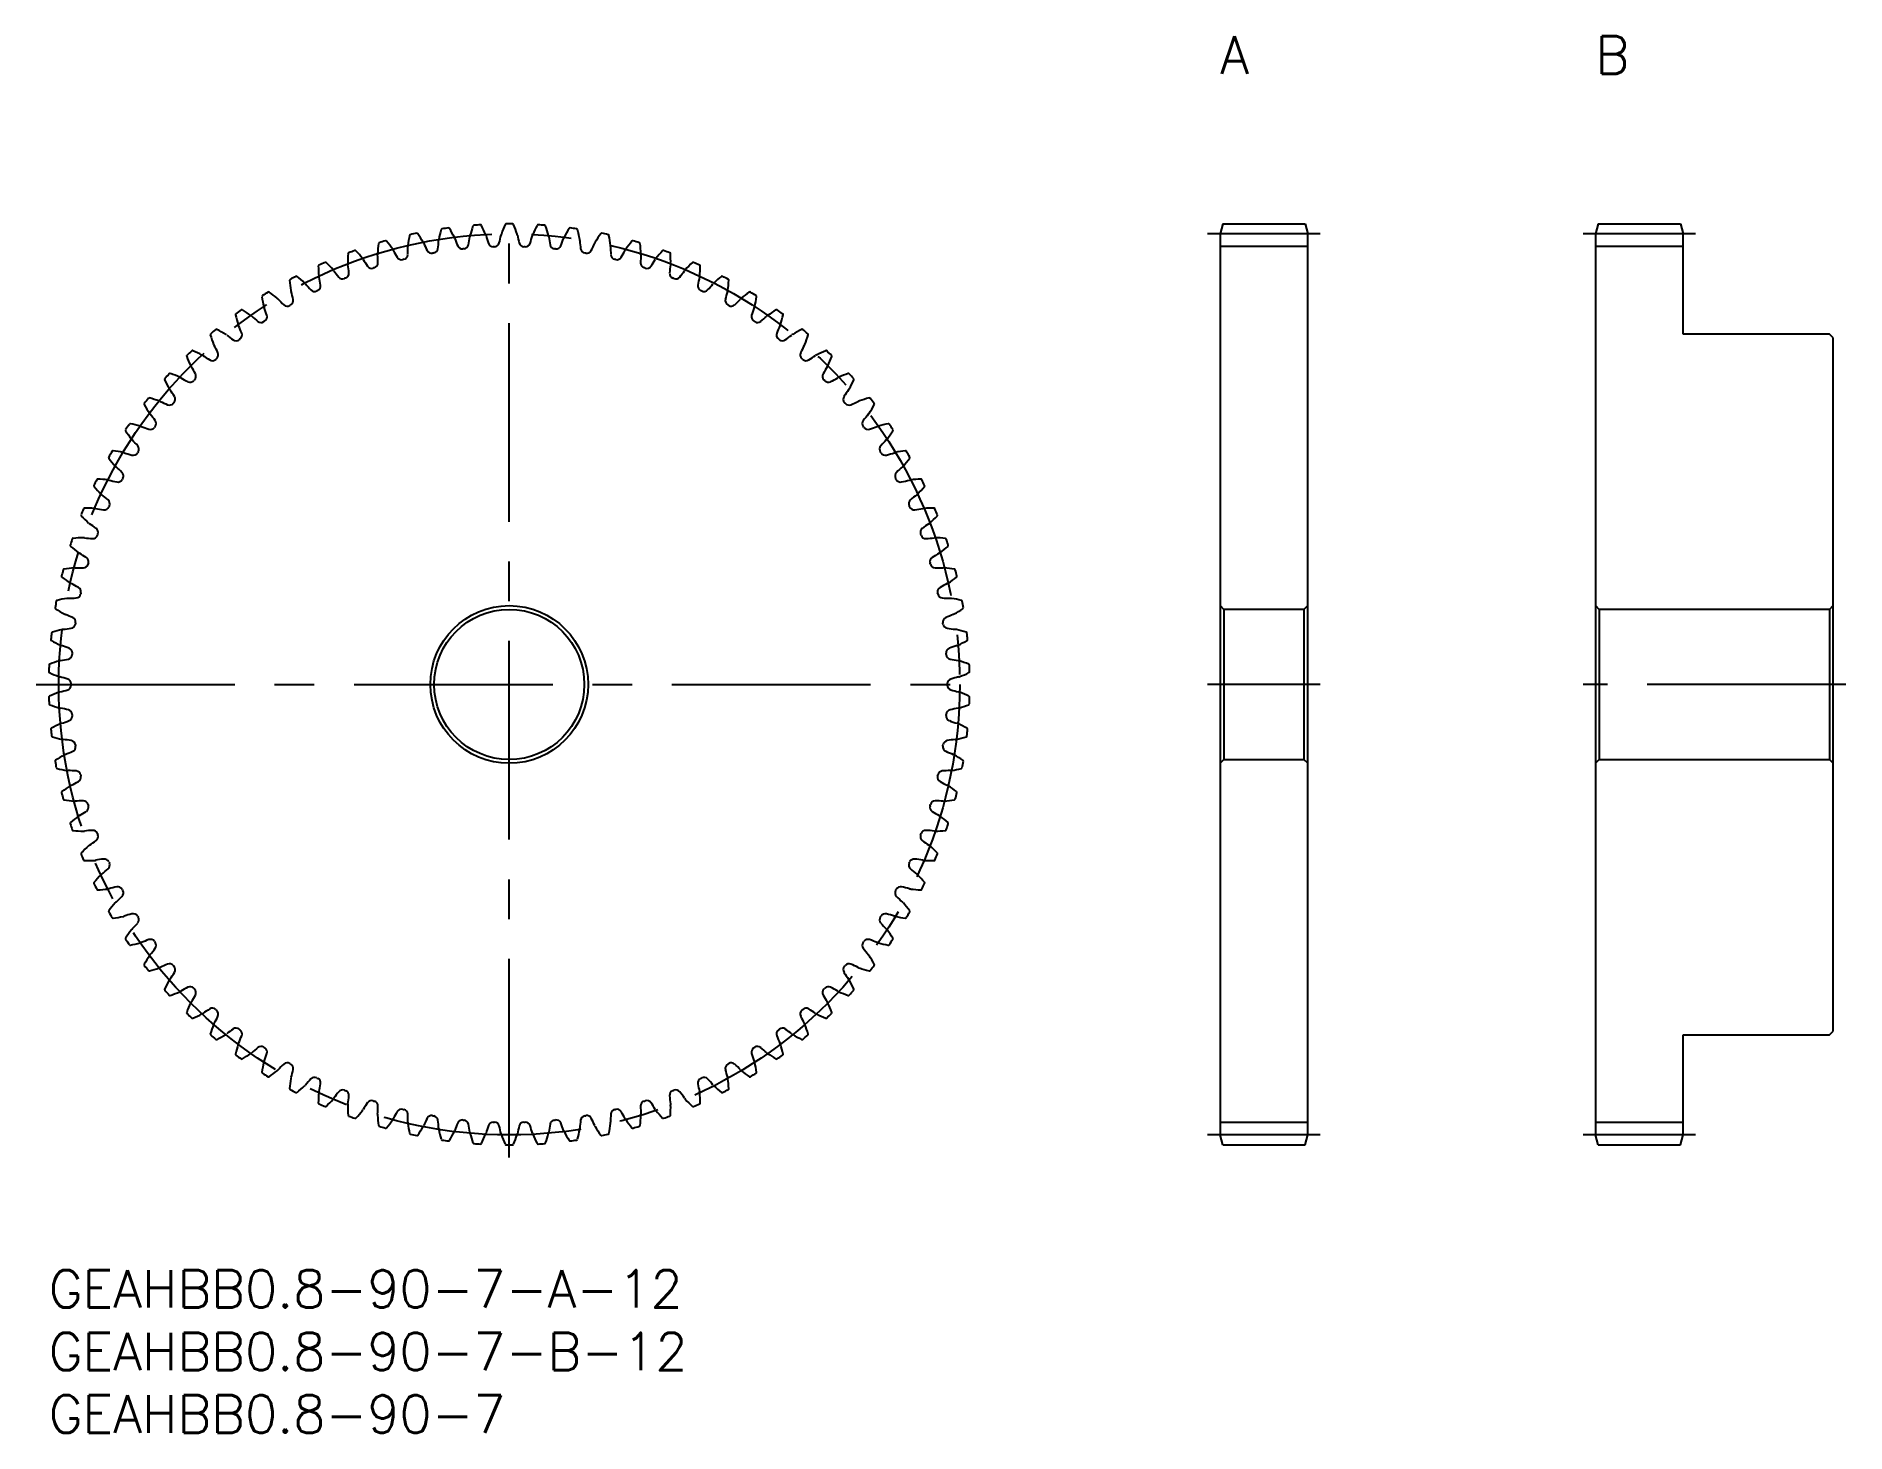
# Model space of a CAD drawing. Extents: x -1 to 144, y -13 to 99.
import ezdxf

# ---------------------------------------------------------------- set-up
doc = ezdxf.new("R2010")
doc.units = 0
doc.header["$LTSCALE"] = 0.5
doc.linetypes.add('CENTER', pattern=[50.8, 31.75, -6.35, 6.35, -6.35])
for name, color, linetype in [('MSM_CENTER', 1, 'CENTER'), ('MSM_CONTINUOUS', 7, 'CONTINUOUS'), ('MSM_PART_NUMBER', 7, 'CONTINUOUS')]:
    doc.layers.add(name, color=color, linetype=linetype)
doc.styles.get("Standard").update_dxf_attribs({"font": 'txt.shx', "height": 3, "bigfont": 'bigfont.shx'})

# ---------------------------------------------------------------- blocks, each defined once
blk = doc.blocks.new('*U2')
at = {"layer": 'MSM_PART_NUMBER'}
blk.add_text('A', height=3, dxfattribs=at).set_placement((93.6, 95.6))
blk = doc.blocks.new('*U3')
at = {"layer": 'MSM_PART_NUMBER'}
blk.add_text('B', height=3, dxfattribs=at).set_placement((123.6, 95.6))
blk = doc.blocks.new('*U4')
at = {"layer": 'MSM_PART_NUMBER'}
blk.add_text('GEAHBB0.8-90-7-A-12', height=3, dxfattribs=at).set_placement((0, -3))
blk = doc.blocks.new('*U5')
at = {"layer": 'MSM_PART_NUMBER'}
blk.add_text('GEAHBB0.8-90-7-B-12', height=3, dxfattribs=at).set_placement((0, -8))
blk = doc.blocks.new('*U6')
at = {"layer": 'MSM_PART_NUMBER'}
blk.add_text('GEAHBB0.8-90-7', height=3, dxfattribs=at).set_placement((0, -13))

msp = doc.modelspace()

# ---------------------------------------------------------------- linework, layer by layer
at = {"layer": 'MSM_CENTER'}
for p, q in [((36.8, 9), (36.8, 84.6)), ((101.6, 82.8), (92.6, 82.8)), ((131.6, 82.8), (122.6, 82.8)), ((-1, 46.8), (74.6, 46.8)), ((101.6, 46.8), (92.6, 46.8)), ((143.6, 46.8), (122.6, 46.8)), ((101.6, 10.8), (92.6, 10.8)), ((131.6, 10.8), (122.6, 10.8))]:
    msp.add_line(p, q, dxfattribs=at)
msp.add_circle((36.8, 46.8), 36, dxfattribs=at)
at = {"layer": 'MSM_CONTINUOUS'}
for p, q in [((93.81, 83.6), (93.6, 82.8)), ((93.6, 82.8), (93.6, 10.8)), ((93.81, 83.6), (100.39, 83.6)), ((100.39, 83.6), (100.6, 82.8)), ((100.6, 10.8), (100.6, 82.8)), ((123.81, 83.6), (123.6, 82.8)), ((123.6, 82.8), (123.6, 10.8)), ((123.81, 83.6), (130.39, 83.6)), ((130.39, 83.6), (130.6, 82.8)), ((130.6, 74.8), (130.6, 82.8)), ((100.6, 81.8), (93.6, 81.8)), ((130.6, 81.8), (123.6, 81.8)), ((142.3, 74.8), (130.6, 74.8)), ((142.6, 74.5), (142.3, 74.8)), ((142.6, 19.1), (142.6, 74.5)), ((93.6, 53.1), (93.9, 52.8)), ((93.9, 52.8), (93.9, 40.8)), ((100.3, 52.8), (93.9, 52.8)), ((100.3, 52.8), (100.6, 53.1)), ((100.3, 52.8), (100.3, 40.8)), ((123.6, 53.1), (123.9, 52.8)), ((123.9, 52.8), (123.9, 40.8)), ((142.3, 52.8), (123.9, 52.8)), ((142.3, 52.8), (142.6, 53.1)), ((142.3, 52.8), (142.3, 40.8)), ((93.9, 40.8), (93.6, 40.5)), ((93.9, 40.8), (100.3, 40.8)), ((100.6, 40.5), (100.3, 40.8)), ((123.9, 40.8), (123.6, 40.5)), ((123.9, 40.8), (142.3, 40.8)), ((142.6, 40.5), (142.3, 40.8)), ((130.6, 10.8), (130.6, 18.8)), ((130.6, 18.8), (142.3, 18.8)), ((142.3, 18.8), (142.6, 19.1)), ((100.6, 11.8), (93.6, 11.8)), ((130.6, 11.8), (123.6, 11.8)), ((93.81, 10), (93.6, 10.8)), ((100.39, 10), (100.6, 10.8)), ((123.81, 10), (123.6, 10.8)), ((130.39, 10), (130.6, 10.8)), ((93.81, 10), (100.39, 10)), ((123.81, 10), (130.39, 10))]:
    msp.add_line(p, q, dxfattribs=at)
for radius in [6.3, 6]:
    msp.add_circle((36.8, 46.8), radius, dxfattribs=at)
for centre, radius, start, end in [((39.87, 80.51), 11.25, 168.8734, 173), ((28.91, 82.66), 0.08, 102.4113, 168.8734), ((36.8, 46.8), 36.8, 101.5887, 102.4113), ((29.42, 82.77), 0.08, 35.1268, 101.5887), ((20.29, 76.34), 11.25, 31, 35.1266), ((42.21, 80.21), 11.25, 164.8734, 169), ((31.43, 83.13), 0.08, 98.4113, 164.8734), ((36.8, 46.8), 36.8, 97.5887, 98.4113), ((31.95, 83.2), 0.08, 31.1268, 97.5887), ((22.39, 77.42), 11.25, 27, 31.1266), ((31.82, 82.23), 0.664, 19.0451, 27), ((40.96, 85.38), 9, 199.0451, 203.1636), ((24.71, 83.68), 9, 348.8364, 352.9549), ((34.3, 82.49), 0.664, 165, 172.9549), ((44.53, 79.75), 11.25, 160.8734, 165), ((33.98, 83.41), 0.08, 94.4113, 160.8734), ((36.8, 46.8), 36.8, 93.5887, 94.4113), ((34.5, 83.45), 0.08, 27.1266, 93.5887), ((24.56, 78.35), 11.25, 23, 27.1266), ((34.3, 82.49), 0.664, 15.0451, 23), ((43.64, 85), 9, 195.0451, 199.1636), ((27.31, 84.43), 9, 344.8364, 348.9549), ((36.8, 82.58), 0.664, 161, 168.9549), ((46.81, 79.13), 11.25, 156.8734, 161), ((36.54, 83.52), 0.08, 90.4113, 156.8734), ((36.8, 46.8), 36.8, 89.5887, 90.4113), ((37.06, 83.52), 0.08, 23.1266, 89.5888), ((26.79, 79.13), 11.25, 19, 23.1266), ((36.8, 82.58), 0.664, 11.0451, 19), ((46.29, 84.43), 9, 191.0451, 195.1636), ((29.96, 85), 9, 340.8364, 344.9549), ((39.3, 82.49), 0.664, 157, 164.9549), ((49.04, 78.35), 11.25, 152.8734, 157), ((39.1, 83.45), 0.08, 86.4113, 152.8734), ((36.8, 46.8), 36.8, 85.5887, 86.4113), ((39.62, 83.41), 0.08, 19.1266, 85.5887), ((29.07, 79.75), 11.25, 15, 19.1266), ((39.3, 82.49), 0.664, 7.0451, 15), ((48.89, 83.68), 9, 187.0451, 191.1636), ((32.64, 85.38), 9, 336.8364, 340.9549), ((41.78, 82.23), 0.664, 153, 160.9549), ((51.21, 77.42), 11.25, 148.8734, 153), ((41.65, 83.2), 0.08, 82.4113, 148.8734), ((36.8, 46.8), 36.8, 81.5887, 82.4113), ((42.17, 83.13), 0.08, 15.1266, 81.5887), ((31.39, 80.21), 11.25, 11, 15.1266), ((53.31, 76.34), 11.25, 144.8734, 149), ((44.18, 82.77), 0.08, 78.4113, 144.8734), ((36.8, 46.8), 36.8, 77.5887, 78.4113), ((44.69, 82.66), 0.08, 11.1266, 77.5887), ((33.73, 80.51), 11.25, 7, 11.1266), ((35.15, 80.61), 11.25, 176.8734, 181), ((23.99, 81.21), 0.08, 110.4108, 176.8734), ((36.8, 46.8), 36.8, 109.5887, 110.4113), ((24.49, 81.39), 0.08, 43.1268, 109.5887), ((16.34, 73.76), 11.25, 39, 43.1266), ((37.51, 80.64), 11.25, 172.8734, 177), ((26.94, 81.19), 0.664, 177, 184.9549), ((17.31, 80.36), 9, 0.8364, 4.9549), ((26.43, 82.02), 0.08, 106.4113, 172.8734), ((36.8, 46.8), 36.8, 105.5887, 106.4113), ((26.93, 82.17), 0.08, 39.1266, 105.5887), ((18.27, 75.12), 11.25, 35, 39.1266), ((26.94, 81.19), 0.664, 27.0451, 35), ((35.55, 85.59), 9, 207.0451, 211.1636), ((28.29, 81.16), 0.4, 283.9181, 356.8364), ((19.7, 81.64), 9, 356.8364, 0.9549), ((29.36, 81.8), 0.664, 173, 180.9549), ((29.36, 81.8), 0.664, 23.0451, 31), ((38.25, 85.58), 9, 203.0451, 207.1636), ((30.6, 81.65), 0.4, 207.1636, 280.0819), ((36.8, 46.8), 35, 99.9181, 100.0819), ((30.7, 81.67), 0.4, 279.9181, 352.8364), ((22.17, 82.74), 9, 352.8364, 356.9549), ((31.82, 82.23), 0.664, 169, 176.9549), ((33.05, 82), 0.4, 203.1636, 276.0819), ((36.8, 46.8), 35, 95.9181, 96.0819), ((33.15, 82.01), 0.4, 275.9181, 348.8364), ((35.51, 82.18), 0.4, 199.1636, 272.0819), ((36.8, 46.8), 35, 91.9181, 92.0819), ((35.62, 82.18), 0.4, 271.9181, 344.8364), ((37.98, 82.18), 0.4, 195.1636, 268.0819), ((36.8, 46.8), 35, 87.9181, 88.0819), ((38.09, 82.18), 0.4, 267.9182, 340.8364), ((40.45, 82.01), 0.4, 191.1636, 264.0819), ((36.8, 46.8), 35, 83.9181, 84.0819), ((40.55, 82), 0.4, 263.9182, 336.8364), ((41.78, 82.23), 0.664, 3.0451, 11), ((51.43, 82.74), 9, 183.0451, 187.1636), ((42.9, 81.67), 0.4, 187.1636, 260.0819), ((36.8, 46.8), 35, 79.9181, 80.0819), ((43, 81.65), 0.4, 259.9182, 332.8364), ((35.35, 85.58), 9, 332.8364, 336.9549), ((44.24, 81.8), 0.664, 149, 156.9549), ((44.24, 81.8), 0.664, 359.0451, 7), ((53.9, 81.64), 9, 179.0451, 183.1636), ((45.31, 81.16), 0.4, 183.1636, 256.0819), ((38.05, 85.59), 9, 328.8364, 332.9549), ((46.66, 81.19), 0.664, 145, 152.9549), ((55.33, 75.12), 11.25, 140.8734, 145), ((46.67, 82.17), 0.08, 74.4113, 140.8734), ((36.8, 46.8), 36.8, 73.5887, 74.4113), ((47.17, 82.02), 0.08, 7.1266, 73.5887), ((36.09, 80.64), 11.25, 3, 7.1266), ((56.29, 80.36), 9, 175.0451, 179.1636), ((46.66, 81.19), 0.664, 355.0451, 3), ((57.26, 73.76), 11.25, 136.8734, 141), ((49.11, 81.39), 0.08, 70.4113, 136.8734), ((36.8, 46.8), 36.8, 69.5887, 70.4113), ((49.61, 81.21), 0.08, 3.1266, 69.5887), ((38.45, 80.61), 11.25, 359, 3.1266), ((21.62, 80.24), 0.08, 114.4113, 180.8734), ((32.79, 80.41), 11.25, 180.8734, 185), ((36.8, 46.8), 36.8, 113.5887, 114.4113), ((22.11, 80.45), 0.08, 47.1266, 113.5887), ((14.51, 72.27), 11.25, 43, 47.1266), ((22.25, 79.48), 0.664, 35.0451, 43), ((30.16, 85.03), 9, 215.0451, 219.1636), ((23.59, 79.64), 0.4, 291.9181, 4.8364), ((24.56, 80.42), 0.664, 181, 188.9549), ((15.02, 78.92), 9, 4.8364, 8.9549), ((24.56, 80.42), 0.664, 31.0451, 39), ((32.84, 85.4), 9, 211.0451, 215.1636), ((25.81, 80.45), 0.4, 215.1636, 288.0819), ((36.8, 46.8), 35, 107.9181, 108.0819), ((25.91, 80.48), 0.4, 287.9181, 0.8364), ((28.19, 81.14), 0.4, 211.1636, 284.0819), ((36.8, 46.8), 35, 103.9181, 104.0819), ((36.8, 46.8), 35, 75.9181, 76.0819), ((45.41, 81.14), 0.4, 255.9182, 328.8364), ((47.69, 80.48), 0.4, 179.1636, 252.0819), ((36.8, 46.8), 35, 71.9181, 72.0819), ((47.79, 80.45), 0.4, 251.9182, 324.8364), ((40.76, 85.4), 9, 324.8364, 328.9549), ((49.04, 80.42), 0.664, 141, 148.9549), ((50.01, 79.64), 0.4, 175.1636, 248.0819), ((58.58, 78.92), 9, 171.0451, 175.1636), ((49.04, 80.42), 0.664, 351.0451, 359), ((43.44, 85.03), 9, 320.8364, 324.9549), ((51.35, 79.48), 0.664, 137, 144.9549), ((59.09, 72.27), 11.25, 132.8734, 137), ((51.49, 80.45), 0.08, 66.4113, 132.8734), ((36.8, 46.8), 36.8, 65.5887, 66.4113), ((51.98, 80.24), 0.08, 359.1266, 65.5887), ((40.81, 80.41), 11.25, 355, 359.1266), ((36.8, 46.8), 36.8, 121.5887, 122.4113), ((17.57, 78.08), 0.08, 55.1268, 121.5887), ((11.18, 68.92), 11.25, 51, 55.1266), ((19.33, 79.1), 0.08, 118.4108, 184.8734), ((30.46, 80.05), 11.25, 184.8734, 189), ((36.8, 46.8), 36.8, 117.5887, 118.4113), ((20, 78.39), 0.664, 189, 196.9549), ((10.76, 75.57), 9, 12.8364, 16.9549), ((19.79, 79.34), 0.08, 51.1266, 117.5887), ((12.78, 70.65), 11.25, 47, 51.1266), ((20, 78.39), 0.664, 39.0451, 47), ((27.51, 84.48), 9, 219.0451, 223.1636), ((21.24, 78.6), 0.4, 223.1636, 296.0819), ((36.8, 46.8), 35, 115.9181, 116.0819), ((21.33, 78.64), 0.4, 295.9181, 8.8364), ((22.25, 79.48), 0.664, 185, 192.9549), ((12.83, 77.32), 9, 8.8364, 12.9549), ((23.49, 79.6), 0.4, 219.1636, 292.0819), ((36.8, 46.8), 35, 111.9181, 112.0819), ((36.8, 46.8), 35, 67.9181, 68.0819), ((50.11, 79.6), 0.4, 247.9182, 320.8364), ((52.27, 78.64), 0.4, 171.1636, 244.0819), ((60.77, 77.32), 9, 167.0451, 171.1636), ((51.35, 79.48), 0.664, 347.0451, 355), ((36.8, 46.8), 35, 63.9181, 64.0819), ((52.36, 78.6), 0.4, 243.9182, 316.8364), ((46.09, 84.48), 9, 316.8364, 320.9549), ((53.6, 78.39), 0.664, 133, 140.9549), ((60.82, 70.65), 11.25, 128.8734, 133), ((53.81, 79.34), 0.08, 62.4113, 128.8734), ((36.8, 46.8), 36.8, 61.5887, 62.4113), ((62.84, 75.57), 9, 163.0451, 167.1636), ((53.6, 78.39), 0.664, 343.0451, 351), ((43.14, 80.05), 11.25, 351, 355.1266), ((54.27, 79.1), 0.08, 355.1266, 61.5887), ((62.42, 68.92), 11.25, 124.8734, 129), ((56.03, 78.08), 0.08, 58.4113, 124.8734), ((36.8, 46.8), 36.8, 57.5887, 58.4113), ((36.8, 46.8), 36.8, 125.5887, 126.4113), ((15.43, 76.66), 0.08, 59.1266, 125.5887), ((9.7, 67.07), 11.25, 55, 59.1266), ((17.12, 77.8), 0.08, 122.4108, 188.8734), ((28.15, 79.52), 11.25, 188.8734, 193), ((17.84, 77.14), 0.664, 193, 200.9549), ((8.82, 73.69), 9, 16.8364, 20.9549), ((17.84, 77.14), 0.664, 43.0451, 51), ((24.9, 83.74), 9, 223.0451, 227.1636), ((19.06, 77.43), 0.4, 227.1636, 300.0819), ((36.8, 46.8), 35, 119.9181, 120.0819), ((19.14, 77.48), 0.4, 299.9181, 12.8364), ((54.46, 77.48), 0.4, 167.1636, 240.0819), ((36.8, 46.8), 35, 59.9181, 60.0819), ((54.54, 77.43), 0.4, 239.9182, 312.8364), ((48.7, 83.74), 9, 312.8364, 316.9549), ((55.76, 77.14), 0.664, 129, 136.9549), ((64.78, 73.69), 9, 159.0451, 163.1636), ((55.76, 77.14), 0.664, 339.0451, 347), ((45.45, 79.52), 11.25, 347, 351.1266), ((56.48, 77.8), 0.08, 351.1266, 57.5887), ((63.9, 67.07), 11.25, 120.8734, 125), ((58.17, 76.66), 0.08, 54.4113, 120.8734), ((36.8, 46.8), 36.8, 53.5887, 54.4113), ((15, 76.35), 0.08, 126.4113, 192.8734), ((25.89, 78.84), 11.25, 192.8734, 197), ((15.77, 75.75), 0.664, 197, 204.9549), ((7.01, 71.67), 9, 20.8364, 24.9549), ((15.77, 75.75), 0.664, 47.0451, 55), ((22.36, 82.82), 9, 227.0451, 231.1636), ((16.96, 76.12), 0.4, 231.1636, 304.0819), ((36.8, 46.8), 35, 123.9181, 124.0819), ((17.05, 76.18), 0.4, 303.9181, 16.8364), ((56.55, 76.18), 0.4, 163.1636, 236.0819), ((36.8, 46.8), 35, 55.9181, 56.0819), ((56.64, 76.12), 0.4, 235.9182, 308.8364), ((51.24, 82.82), 9, 308.8364, 312.9549), ((57.83, 75.75), 0.664, 125, 132.9549), ((66.59, 71.67), 9, 155.0451, 159.1636), ((57.83, 75.75), 0.664, 335.0451, 343), ((47.71, 78.84), 11.25, 343, 347.1266), ((58.6, 76.35), 0.08, 347.1266, 53.5887), ((13, 74.76), 0.08, 130.4113, 196.8734), ((23.68, 78), 11.25, 196.8734, 201), ((36.8, 46.8), 36.8, 129.5887, 130.4113), ((13.8, 74.21), 0.664, 201, 208.9549), ((5.35, 69.53), 9, 24.8364, 28.9549), ((13.4, 75.1), 0.08, 63.1268, 129.5887), ((8.35, 65.13), 11.25, 59, 63.1266), ((13.8, 74.21), 0.664, 51.0451, 59), ((19.88, 81.72), 9, 231.0451, 235.1636), ((14.97, 74.66), 0.4, 235.1636, 308.0819), ((36.8, 46.8), 35, 127.9181, 128.0819), ((15.05, 74.73), 0.4, 307.9181, 20.8364), ((58.55, 74.73), 0.4, 159.1636, 232.0819), ((36.8, 46.8), 35, 51.9181, 52.0819), ((58.63, 74.66), 0.4, 231.9182, 304.8364), ((53.72, 81.72), 9, 304.8364, 308.9549), ((59.8, 74.21), 0.664, 121, 128.9549), ((65.25, 65.13), 11.25, 116.8734, 121), ((68.25, 69.53), 9, 151.0451, 155.1636), ((60.2, 75.1), 0.08, 50.4113, 116.8734), ((36.8, 46.8), 36.8, 49.5887, 50.4113), ((59.8, 74.21), 0.664, 331.0451, 339), ((49.92, 78), 11.25, 339, 343.1266), ((60.6, 74.76), 0.08, 343.1266, 49.5887), ((11.1, 73.03), 0.08, 134.4113, 200.8734), ((21.54, 77.01), 11.25, 200.8734, 205), ((36.8, 46.8), 36.8, 133.5887, 134.4113), ((11.48, 73.4), 0.08, 67.1266, 133.5887), ((7.14, 63.1), 11.25, 63, 67.1266), ((11.95, 72.54), 0.664, 55.0451, 63), ((17.48, 80.46), 9, 235.0451, 239.1636), ((13.08, 73.07), 0.4, 239.1636, 312.0819), ((36.8, 46.8), 35, 131.9181, 132.0819), ((13.15, 73.14), 0.4, 311.9181, 24.8364), ((60.45, 73.14), 0.4, 155.1636, 228.0819), ((36.8, 46.8), 35, 47.9181, 48.0819), ((60.52, 73.07), 0.4, 227.9182, 300.8364), ((56.12, 80.46), 9, 300.8364, 304.9549), ((61.65, 72.54), 0.664, 117, 124.9549), ((66.46, 63.1), 11.25, 112.8734, 117), ((62.12, 73.4), 0.08, 46.4113, 112.8734), ((36.8, 46.8), 36.8, 45.5887, 46.4113), ((52.06, 77.01), 11.25, 335, 339.1266), ((62.5, 73.03), 0.08, 339.1266, 45.5887), ((9.34, 71.17), 0.08, 138.4113, 204.8734), ((19.47, 75.87), 11.25, 204.8734, 209), ((36.8, 46.8), 36.8, 137.5887, 138.4113), ((9.69, 71.57), 0.08, 71.1268, 137.5887), ((6.08, 61), 11.25, 67, 71.1266), ((10.21, 70.74), 0.664, 59.0451, 67), ((15.18, 79.03), 9, 239.0451, 243.1636), ((11.3, 71.35), 0.4, 243.1636, 316.0819), ((11.95, 72.54), 0.664, 205, 212.9549), ((3.84, 67.28), 9, 28.8364, 32.9549), ((36.8, 46.8), 35, 135.9181, 136.0819), ((11.37, 71.43), 0.4, 315.9181, 28.8364), ((62.23, 71.43), 0.4, 151.1636, 224.0819), ((69.76, 67.28), 9, 147.0451, 151.1636), ((36.8, 46.8), 35, 43.9181, 44.0819), ((62.3, 71.35), 0.4, 223.9182, 296.8364), ((61.65, 72.54), 0.664, 327.0451, 335), ((58.42, 79.03), 9, 296.8364, 300.9549), ((63.39, 70.74), 0.664, 113, 120.9549), ((67.52, 61), 11.25, 108.8734, 113), ((63.91, 71.57), 0.08, 42.4113, 108.8734), ((36.8, 46.8), 36.8, 41.5887, 42.4113), ((54.13, 75.87), 11.25, 331, 335.1266), ((64.26, 71.17), 0.08, 335.1266, 41.5887), ((36.8, 46.8), 36.8, 141.5887, 142.4113), ((8.03, 69.61), 0.08, 75.1268, 141.5887), ((5.16, 58.82), 11.25, 71, 75.1266), ((8.61, 68.83), 0.664, 63.0451, 71), ((12.99, 77.44), 9, 243.0451, 247.1636), ((10.21, 70.74), 0.664, 209, 216.9549), ((2.49, 64.93), 9, 32.8364, 36.9549), ((9.71, 69.59), 0.4, 319.9181, 32.8364), ((63.89, 69.59), 0.4, 147.1636, 220.0819), ((71.11, 64.93), 9, 143.0451, 147.1636), ((63.39, 70.74), 0.664, 323.0451, 331), ((60.61, 77.44), 9, 292.8364, 296.9549), ((64.99, 68.83), 0.664, 109, 116.9549), ((68.44, 58.82), 11.25, 104.8734, 109), ((65.57, 69.61), 0.08, 38.4113, 104.8734), ((36.8, 46.8), 36.8, 37.5887, 38.4113), ((7.7, 69.2), 0.08, 142.4113, 208.8734), ((17.48, 74.59), 11.25, 208.8734, 213), ((8.61, 68.83), 0.664, 213, 220.9549), ((1.31, 62.49), 9, 36.8364, 40.9549), ((9.65, 69.52), 0.4, 247.1636, 320.0819), ((36.8, 46.8), 35, 139.9181, 140.0819), ((36.8, 46.8), 35, 39.9181, 40.0819), ((63.95, 69.52), 0.4, 219.9182, 292.8364), ((72.29, 62.49), 9, 139.0451, 143.1636), ((64.99, 68.83), 0.664, 319.0451, 327), ((56.12, 74.59), 11.25, 327, 331.1266), ((65.9, 69.2), 0.08, 331.1266, 37.5887), ((6.21, 67.11), 0.08, 146.4113, 212.8734), ((36.8, 46.8), 36.8, 145.5887, 146.4113), ((15.59, 73.18), 11.25, 212.8734, 217), ((6.51, 67.55), 0.08, 79.1268, 145.5887), ((4.4, 56.58), 11.25, 75, 79.1266), ((7.14, 66.81), 0.664, 67.0451, 75), ((10.91, 75.71), 9, 247.0451, 251.1636), ((8.13, 67.57), 0.4, 251.1636, 324.0819), ((36.8, 46.8), 35, 143.9181, 144.0819), ((8.19, 67.65), 0.4, 323.9181, 36.8364), ((65.41, 67.65), 0.4, 143.1636, 216.0819), ((36.8, 46.8), 35, 35.9181, 36.0819), ((65.47, 67.57), 0.4, 215.9182, 288.8364), ((62.69, 75.71), 9, 288.8364, 292.9549), ((66.46, 66.81), 0.664, 105, 112.9549), ((69.2, 56.58), 11.25, 100.8734, 105), ((58.01, 73.18), 11.25, 323, 327.1266), ((67.09, 67.55), 0.08, 34.4113, 100.8734), ((36.8, 46.8), 36.8, 33.5887, 34.4113), ((67.39, 67.11), 0.08, 327.1266, 33.5887), ((36.8, 46.8), 36.8, 149.5887, 150.4113), ((5.13, 65.39), 0.08, 83.1266, 149.5887), ((3.8, 54.3), 11.25, 79, 83.1266), ((5.82, 64.69), 0.664, 71.0451, 79), ((8.95, 73.83), 9, 251.0451, 255.1636), ((7.14, 66.81), 0.664, 217, 224.9549), ((6.75, 65.52), 0.4, 255.1636, 328.0819), ((0.3, 59.98), 9, 40.8364, 44.9549), ((36.8, 46.8), 35, 147.9181, 148.0819), ((6.81, 65.6), 0.4, 327.9181, 40.8364), ((66.79, 65.6), 0.4, 139.1636, 212.0819), ((36.8, 46.8), 35, 31.9181, 32.0819), ((73.3, 59.98), 9, 135.0451, 139.1636), ((66.85, 65.52), 0.4, 211.9182, 284.8364), ((66.46, 66.81), 0.664, 315.0451, 323), ((64.65, 73.83), 9, 284.8364, 288.9549), ((67.78, 64.69), 0.664, 101, 108.9549), ((69.8, 54.3), 11.25, 96.8734, 101), ((68.47, 65.39), 0.08, 30.4113, 96.8734), ((36.8, 46.8), 36.8, 29.5887, 30.4113), ((4.87, 64.93), 0.08, 150.4113, 216.8734), ((13.8, 71.63), 11.25, 216.8734, 221), ((5.82, 64.69), 0.664, 221, 228.9549), ((-0.53, 57.4), 9, 44.8364, 48.9549), ((5.57, 63.46), 0.4, 331.9181, 44.8364), ((68.03, 63.46), 0.4, 135.1636, 208.0819), ((74.13, 57.4), 9, 131.0451, 135.1636), ((67.78, 64.69), 0.664, 311.0451, 319), ((59.8, 71.63), 11.25, 319, 323.1266), ((68.73, 64.93), 0.08, 323.1266, 29.5887), ((3.68, 62.66), 0.08, 154.4113, 220.8734), ((36.8, 46.8), 36.8, 153.5887, 154.4113), ((12.13, 69.97), 11.25, 220.8734, 225), ((3.91, 63.13), 0.08, 87.1268, 153.5887), ((3.35, 51.98), 11.25, 83, 87.1266), ((4.64, 62.48), 0.664, 75.0451, 83), ((7.14, 71.82), 9, 255.0451, 259.1636), ((5.52, 63.37), 0.4, 259.1636, 332.0819), ((36.8, 46.8), 35, 151.9181, 152.0819), ((36.8, 46.8), 35, 27.9181, 28.0819), ((68.08, 63.37), 0.4, 207.9182, 280.8364), ((66.46, 71.82), 9, 280.8364, 284.9549), ((68.96, 62.48), 0.664, 97, 104.9549), ((70.25, 51.98), 11.25, 92.8734, 97), ((61.47, 69.97), 11.25, 315, 319.1266), ((69.69, 63.13), 0.08, 26.4108, 92.8734), ((36.8, 46.8), 36.8, 25.5887, 26.4113), ((69.92, 62.66), 0.08, 319.1266, 25.5887), ((36.8, 46.8), 36.8, 157.5887, 158.4113), ((2.85, 60.8), 0.08, 91.1266, 157.5887), ((3.07, 49.63), 11.25, 87, 91.1266), ((3.63, 60.2), 0.664, 79.0451, 87), ((5.46, 69.69), 9, 259.0451, 263.1636), ((4.64, 62.48), 0.664, 225, 232.9549), ((-1.18, 54.77), 9, 48.8364, 52.9549), ((4.44, 61.15), 0.4, 263.1636, 336.0819), ((4.48, 61.24), 0.4, 335.9181, 48.8364), ((36.8, 46.8), 35, 155.9181, 156.0819), ((69.12, 61.24), 0.4, 131.1636, 204.0819), ((36.8, 46.8), 35, 23.9181, 24.0819), ((69.16, 61.15), 0.4, 203.9182, 276.8364), ((74.78, 54.77), 9, 127.0451, 131.1636), ((68.14, 69.69), 9, 276.8364, 280.9549), ((68.96, 62.48), 0.664, 307.0451, 315), ((69.97, 60.2), 0.664, 93, 100.9549), ((70.53, 49.63), 11.25, 88.8734, 93), ((70.75, 60.8), 0.08, 22.4113, 88.8734), ((36.8, 46.8), 36.8, 21.5887, 22.4113), ((2.66, 60.31), 0.08, 158.4113, 224.8734), ((10.57, 68.19), 11.25, 224.8734, 229), ((3.63, 60.2), 0.664, 229, 236.9549), ((-1.64, 52.1), 9, 52.8364, 56.9549), ((75.24, 52.1), 9, 123.0451, 127.1636), ((69.97, 60.2), 0.664, 303.0451, 311), ((63.03, 68.19), 11.25, 311, 315.1266), ((70.94, 60.31), 0.08, 315.1266, 21.5887), ((36.8, 46.8), 36.8, 161.5887, 162.4113), ((1.8, 57.9), 0.08, 162.4113, 228.8734), ((1.96, 58.4), 0.08, 95.1266, 161.5887), ((2.96, 47.27), 11.25, 91, 95.1266), ((2.77, 57.86), 0.664, 83.0451, 91), ((3.94, 67.45), 9, 263.0451, 267.1636), ((3.52, 58.86), 0.4, 267.1636, 340.0819), ((3.55, 58.96), 0.4, 339.9181, 52.8364), ((36.8, 46.8), 35, 159.9181, 160.0819), ((70.05, 58.96), 0.4, 127.1636, 200.0819), ((36.8, 46.8), 35, 19.9181, 20.0819), ((70.08, 58.86), 0.4, 199.9182, 272.8364), ((69.66, 67.45), 9, 272.8364, 276.9549), ((70.83, 57.86), 0.664, 89, 96.9549), ((70.64, 47.27), 11.25, 84.8734, 89), ((71.64, 58.4), 0.08, 18.4113, 84.8734), ((36.8, 46.8), 36.8, 17.5887, 18.4113), ((71.8, 57.9), 0.08, 311.1266, 17.5887), ((9.14, 66.31), 11.25, 228.8734, 233), ((2.77, 57.86), 0.664, 233, 240.9549), ((-1.92, 49.41), 9, 56.8364, 60.9549), ((2.76, 56.51), 0.4, 271.1636, 344.0819), ((2.79, 56.61), 0.4, 343.9181, 56.8364), ((36.8, 46.8), 35, 163.9181, 164.0819), ((70.81, 56.61), 0.4, 123.1636, 196.0819), ((36.8, 46.8), 35, 15.9181, 16.0819), ((70.84, 56.51), 0.4, 195.9182, 268.8364), ((75.52, 49.41), 9, 119.0451, 123.1636), ((70.83, 57.86), 0.664, 299.0451, 307), ((64.46, 66.31), 11.25, 307, 311.1266), ((36.8, 46.8), 36.8, 165.5887, 166.4113), ((1.11, 55.43), 0.08, 166.4113, 232.8734), ((7.85, 64.33), 11.25, 232.8734, 237), ((1.24, 55.94), 0.08, 99.1266, 165.5887), ((3.01, 44.91), 11.25, 95, 99.1266), ((2.08, 55.46), 0.664, 87.0451, 95), ((2.58, 65.11), 9, 267.0451, 271.1636), ((71.02, 65.11), 9, 268.8364, 272.9549), ((71.52, 55.46), 0.664, 85, 92.9549), ((70.59, 44.91), 11.25, 80.8734, 85), ((65.75, 64.33), 11.25, 303, 307.1266), ((72.36, 55.94), 0.08, 14.4108, 80.8734), ((36.8, 46.8), 36.8, 13.5887, 14.4113), ((72.49, 55.43), 0.08, 307.1266, 13.5887), ((0.68, 53.44), 0.08, 103.1266, 169.5887), ((3.22, 42.56), 11.25, 99, 103.1266), ((1.57, 53.01), 0.664, 91.0451, 99), ((1.39, 62.68), 9, 271.0451, 275.1636), ((2.08, 55.46), 0.664, 237, 244.9549), ((-2.01, 46.7), 9, 60.8364, 64.9549), ((2.16, 54.11), 0.4, 275.1636, 348.0819), ((2.18, 54.21), 0.4, 347.9181, 60.8364), ((36.8, 46.8), 35, 167.9181, 168.0819), ((71.42, 54.21), 0.4, 119.1636, 192.0819), ((36.8, 46.8), 35, 11.9181, 12.0819), ((71.44, 54.11), 0.4, 191.9182, 264.8364), ((75.61, 46.7), 9, 115.0451, 119.1636), ((72.21, 62.68), 9, 264.8364, 268.9549), ((71.52, 55.46), 0.664, 295.0451, 303), ((72.03, 53.01), 0.664, 81, 88.9549), ((70.38, 42.56), 11.25, 76.8734, 81), ((72.92, 53.44), 0.08, 10.4108, 76.8734), ((36.8, 46.8), 36.8, 169.5887, 170.4113), ((0.59, 52.92), 0.08, 170.4113, 236.8734), ((6.7, 62.27), 11.25, 236.8734, 241), ((1.57, 53.01), 0.664, 241, 248.9549), ((-1.91, 43.99), 9, 64.8364, 68.9549), ((1.75, 51.78), 0.4, 351.9181, 64.8364), ((71.85, 51.78), 0.4, 115.1636, 188.0819), ((75.51, 43.99), 9, 111.0451, 115.1636), ((72.03, 53.01), 0.664, 291.0451, 299), ((66.9, 62.27), 11.25, 299, 303.1266), ((36.8, 46.8), 36.8, 9.5887, 10.4113), ((73.01, 52.92), 0.08, 303.1266, 9.5887), ((36.8, 46.8), 36.8, 173.5887, 174.4113), ((0.31, 50.9), 0.08, 107.1266, 173.5887), ((3.6, 40.23), 11.25, 103, 107.1266), ((1.22, 50.54), 0.664, 95.0451, 103), ((0.37, 60.17), 9, 275.0451, 279.1636), ((1.74, 51.68), 0.4, 279.1636, 352.0819), ((36.8, 46.8), 35, 171.9181, 172.0819), ((36.8, 46.8), 35, 7.9181, 8.0819), ((71.86, 51.68), 0.4, 187.9182, 260.8364), ((73.23, 60.17), 9, 260.8364, 264.9549), ((72.38, 50.54), 0.664, 77, 84.9549), ((70, 40.23), 11.25, 72.8734, 77), ((73.29, 50.9), 0.08, 6.4108, 72.8734), ((36.8, 46.8), 36.8, 5.5887, 6.4113), ((0.25, 50.38), 0.08, 174.4113, 240.8734), ((5.69, 60.13), 11.25, 240.8734, 245), ((1.22, 50.54), 0.664, 245, 252.9549), ((-1.62, 41.3), 9, 68.8364, 72.9549), ((1.48, 49.22), 0.4, 283.1636, 356.0819), ((1.49, 49.32), 0.4, 355.9181, 68.8364), ((36.8, 46.8), 35, 175.9181, 176.0819), ((72.11, 49.32), 0.4, 111.1636, 184.0819), ((36.8, 46.8), 35, 3.9181, 4.0819), ((72.12, 49.22), 0.4, 183.9182, 256.8364), ((75.22, 41.3), 9, 107.0451, 111.1636), ((72.38, 50.54), 0.664, 287.0451, 295), ((67.91, 60.13), 11.25, 295, 299.1266), ((73.35, 50.38), 0.08, 299.1266, 5.5887), ((36.8, 46.8), 36.8, 177.5887, 178.4113), ((0.09, 47.82), 0.08, 178.4108, 244.8734), ((0.11, 48.34), 0.08, 111.1266, 177.5887), ((4.84, 57.93), 11.25, 244.8734, 249), ((4.14, 37.93), 11.25, 107, 111.1266), ((1.04, 48.05), 0.664, 99.0451, 107), ((-0.48, 57.59), 9, 279.0451, 283.1636), ((74.08, 57.59), 9, 256.8364, 260.9549), ((72.56, 48.05), 0.664, 73, 80.9549), ((69.46, 37.93), 11.25, 68.8734, 73), ((68.76, 57.93), 11.25, 291, 295.1266), ((73.49, 48.34), 0.08, 2.4108, 68.8734), ((73.51, 47.82), 0.08, 295.1266, 1.5887), ((36.8, 46.8), 36.8, 1.5887, 2.4113), ((1.04, 48.05), 0.664, 249, 256.9549), ((-1.14, 38.63), 9, 72.8364, 76.9549), ((-1.14, 54.97), 9, 283.0451, 287.1636), ((1.4, 46.85), 0.4, 359.9181, 72.8364), ((1.4, 46.75), 0.4, 287.1636, 0.0819), ((36.8, 46.8), 35, 179.9181, 180.0819), ((72.2, 46.85), 0.4, 107.1636, 180.0819), ((36.8, 46.8), 35, 359.9181, 0.0819), ((72.2, 46.75), 0.4, 179.9182, 252.8364), ((74.74, 38.63), 9, 103.0451, 107.1636), ((74.74, 54.97), 9, 252.8364, 256.9549), ((72.56, 48.05), 0.664, 283.0451, 291), ((0.09, 45.78), 0.08, 115.1266, 181.5887), ((36.8, 46.8), 36.8, 181.5887, 182.4113), ((0.11, 45.26), 0.08, 182.4113, 248.8734), ((4.84, 35.67), 11.25, 111, 115.1266), ((4.14, 55.67), 11.25, 248.8734, 253), ((1.04, 45.55), 0.664, 103.0451, 111), ((1.04, 45.55), 0.664, 253, 260.9549), ((-0.48, 36.01), 9, 76.8364, 80.9549), ((74.08, 36.01), 9, 99.0451, 103.1636), ((72.56, 45.55), 0.664, 279.0451, 287), ((72.56, 45.55), 0.664, 69, 76.9549), ((69.46, 55.67), 11.25, 287, 291.1266), ((68.76, 35.67), 11.25, 64.8734, 69), ((73.49, 45.26), 0.08, 291.1266, 357.5887), ((73.51, 45.78), 0.08, 358.4113, 64.8734), ((36.8, 46.8), 36.8, 357.5887, 358.4113), ((5.69, 33.47), 11.25, 115, 119.1266), ((1.22, 43.06), 0.664, 107.0451, 115), ((-1.62, 52.3), 9, 287.0451, 291.1636), ((1.48, 44.38), 0.4, 3.9181, 76.8364), ((1.49, 44.28), 0.4, 291.1636, 4.0819), ((36.8, 46.8), 35, 183.9181, 184.0819), ((36.8, 46.8), 35, 355.9181, 356.0819), ((72.11, 44.28), 0.4, 175.9182, 248.8364), ((72.12, 44.38), 0.4, 103.1636, 176.0819), ((75.22, 52.3), 9, 248.8364, 252.9549), ((72.38, 43.06), 0.664, 65, 72.9549), ((67.91, 33.47), 11.25, 60.8734, 65), ((0.25, 43.22), 0.08, 119.1265, 185.5887), ((36.8, 46.8), 36.8, 185.5887, 186.4113), ((0.31, 42.7), 0.08, 186.4108, 252.8734), ((3.6, 53.37), 11.25, 252.8734, 257), ((1.22, 43.06), 0.664, 257, 264.9549), ((0.37, 33.43), 9, 80.8364, 84.9549), ((1.74, 41.92), 0.4, 7.9181, 80.8364), ((36.8, 46.8), 35, 187.9181, 188.0819), ((36.8, 46.8), 35, 351.9181, 352.0819), ((71.86, 41.92), 0.4, 99.1636, 172.0818), ((73.23, 33.43), 9, 95.0451, 99.1636), ((72.38, 43.06), 0.664, 275.0451, 283), ((70, 53.37), 11.25, 283, 287.1266), ((73.29, 42.7), 0.08, 287.1266, 353.5887), ((36.8, 46.8), 36.8, 353.5887, 354.4113), ((73.35, 43.22), 0.08, 354.4108, 60.8734), ((0.59, 40.68), 0.08, 123.1266, 189.5887), ((36.8, 46.8), 36.8, 189.5887, 190.4113), ((6.7, 31.33), 11.25, 119, 123.1266), ((1.57, 40.59), 0.664, 111.0451, 119), ((-1.91, 49.61), 9, 291.0451, 295.1636), ((1.75, 41.82), 0.4, 295.1636, 8.0819), ((71.85, 41.82), 0.4, 171.9182, 244.8364), ((75.51, 49.61), 9, 244.8364, 248.9549), ((72.03, 40.59), 0.664, 61, 68.9549), ((66.9, 31.33), 11.25, 56.8734, 61), ((36.8, 46.8), 36.8, 349.5887, 350.4113), ((73.01, 40.68), 0.08, 350.4108, 56.8734), ((0.68, 40.16), 0.08, 190.4108, 256.8734), ((3.22, 51.04), 11.25, 256.8734, 261), ((1.57, 40.59), 0.664, 261, 268.9549), ((1.39, 30.92), 9, 84.8364, 88.9549), ((2.16, 39.49), 0.4, 11.9181, 84.8364), ((2.18, 39.39), 0.4, 299.1636, 12.0819), ((36.8, 46.8), 35, 191.9181, 192.0819), ((36.8, 46.8), 35, 347.9181, 348.0819), ((71.42, 39.39), 0.4, 167.9182, 240.8364), ((71.44, 39.49), 0.4, 95.1636, 168.0819), ((72.21, 30.92), 9, 91.0451, 95.1636), ((72.03, 40.59), 0.664, 271.0451, 279), ((70.38, 51.04), 11.25, 279, 283.1266), ((72.92, 40.16), 0.08, 283.1266, 349.5887), ((1.11, 38.17), 0.08, 127.1266, 193.5887), ((36.8, 46.8), 36.8, 193.5887, 194.4113), ((7.85, 29.27), 11.25, 123, 127.1266), ((1.24, 37.66), 0.08, 194.4108, 260.8734), ((2.08, 38.14), 0.664, 115.0451, 123), ((-2.01, 46.9), 9, 295.0451, 299.1636), ((75.61, 46.9), 9, 240.8364, 244.9549), ((71.52, 38.14), 0.664, 57, 64.9549), ((65.75, 29.27), 11.25, 52.8734, 57), ((72.36, 37.66), 0.08, 279.1266, 345.5887), ((36.8, 46.8), 36.8, 345.5887, 346.4113), ((72.49, 38.17), 0.08, 346.4108, 52.8734), ((3.01, 48.69), 11.25, 260.8734, 265), ((9.14, 27.29), 11.25, 127, 131.1266), ((2.08, 38.14), 0.664, 265, 272.9549), ((2.58, 28.49), 9, 88.8364, 92.9549), ((2.77, 35.74), 0.664, 119.0451, 127), ((-1.92, 44.19), 9, 299.0451, 303.1636), ((2.76, 37.09), 0.4, 15.9181, 88.8364), ((2.79, 36.99), 0.4, 303.1636, 16.0819), ((36.8, 46.8), 35, 195.9181, 196.0819), ((70.81, 36.99), 0.4, 163.9182, 236.8364), ((36.8, 46.8), 35, 343.9181, 344.0819), ((70.84, 37.09), 0.4, 91.1636, 164.0819), ((75.52, 44.19), 9, 236.8364, 240.9549), ((71.02, 28.49), 9, 87.0451, 91.1636), ((70.83, 35.74), 0.664, 53, 60.9549), ((64.46, 27.29), 11.25, 48.8734, 53), ((71.52, 38.14), 0.664, 267.0451, 275), ((70.59, 48.69), 11.25, 275, 279.1266), ((1.8, 35.7), 0.08, 131.1266, 197.5887), ((36.8, 46.8), 36.8, 197.5887, 198.4113), ((1.96, 35.2), 0.08, 198.4108, 264.8734), ((2.96, 46.33), 11.25, 264.8734, 269), ((2.77, 35.74), 0.664, 269, 276.9549), ((3.94, 26.15), 9, 92.8364, 96.9549), ((3.52, 34.74), 0.4, 19.9181, 92.8364), ((3.55, 34.64), 0.4, 307.1636, 20.0819), ((36.8, 46.8), 35, 199.9181, 200.0819), ((70.05, 34.64), 0.4, 159.9182, 232.8364), ((36.8, 46.8), 35, 339.9181, 340.0819), ((70.08, 34.74), 0.4, 87.1636, 160.0819), ((69.66, 26.15), 9, 83.0451, 87.1636), ((70.83, 35.74), 0.664, 263.0451, 271), ((70.64, 46.33), 11.25, 271, 275.1266), ((71.64, 35.2), 0.08, 275.1266, 341.5887), ((36.8, 46.8), 36.8, 341.5887, 342.4113), ((71.8, 35.7), 0.08, 342.4108, 48.8734), ((2.66, 33.29), 0.08, 135.1266, 201.5887), ((36.8, 46.8), 36.8, 201.5887, 202.4113), ((10.57, 25.41), 11.25, 131, 135.1266), ((3.63, 33.4), 0.664, 123.0451, 131), ((-1.64, 41.5), 9, 303.0451, 307.1636), ((75.24, 41.5), 9, 232.8364, 236.9549), ((69.97, 33.4), 0.664, 49, 56.9549), ((63.03, 25.41), 11.25, 44.8734, 49), ((36.8, 46.8), 36.8, 337.5887, 338.4113), ((70.94, 33.29), 0.08, 338.4113, 44.8734), ((2.85, 32.8), 0.08, 202.4108, 268.8734), ((3.07, 43.97), 11.25, 268.8734, 273), ((3.63, 33.4), 0.664, 273, 280.9549), ((5.46, 23.91), 9, 96.8364, 100.9549), ((-1.18, 38.83), 9, 307.0451, 311.1636), ((4.44, 32.45), 0.4, 23.9181, 96.8364), ((4.48, 32.36), 0.4, 311.1636, 24.0819), ((36.8, 46.8), 35, 203.9181, 204.0819), ((69.12, 32.36), 0.4, 155.9182, 228.8364), ((36.8, 46.8), 35, 335.9181, 336.0819), ((69.16, 32.45), 0.4, 83.1636, 156.0819), ((74.78, 38.83), 9, 228.8364, 232.9549), ((68.14, 23.91), 9, 79.0451, 83.1636), ((69.97, 33.4), 0.664, 259.0451, 267), ((70.53, 43.97), 11.25, 267, 271.1266), ((70.75, 32.8), 0.08, 271.1266, 337.5887), ((3.68, 30.94), 0.08, 139.1266, 205.5887), ((36.8, 46.8), 36.8, 205.5887, 206.4113), ((12.13, 23.63), 11.25, 135, 139.1266), ((3.91, 30.47), 0.08, 206.4113, 272.8734), ((3.35, 41.62), 11.25, 272.8734, 277), ((4.64, 31.12), 0.664, 127.0451, 135), ((4.64, 31.12), 0.664, 277, 284.9549), ((7.14, 21.78), 9, 100.8364, 104.9549), ((5.52, 30.23), 0.4, 27.9181, 100.8364), ((36.8, 46.8), 35, 207.9181, 208.0819), ((36.8, 46.8), 35, 331.9181, 332.0819), ((68.08, 30.23), 0.4, 79.1636, 152.0819), ((66.46, 21.78), 9, 75.0451, 79.1636), ((68.96, 31.12), 0.664, 255.0451, 263), ((70.25, 41.62), 11.25, 263, 267.1266), ((68.96, 31.12), 0.664, 45, 52.9549), ((61.47, 23.63), 11.25, 40.8734, 45), ((69.69, 30.47), 0.08, 267.1266, 333.5887), ((36.8, 46.8), 36.8, 333.5887, 334.4113), ((69.92, 30.94), 0.08, 334.4113, 40.8734), ((13.8, 21.97), 11.25, 139, 143.1266), ((5.82, 28.91), 0.664, 131.0451, 139), ((-0.53, 36.2), 9, 311.0451, 315.1636), ((5.57, 30.14), 0.4, 315.1636, 28.0819), ((68.03, 30.14), 0.4, 151.9182, 224.8364), ((74.13, 36.2), 9, 224.8364, 228.9549), ((67.78, 28.91), 0.664, 41, 48.9549), ((59.8, 21.97), 11.25, 36.8734, 41), ((4.87, 28.67), 0.08, 143.1265, 209.5887), ((36.8, 46.8), 36.8, 209.5887, 210.4113), ((5.13, 28.21), 0.08, 210.4113, 276.8734), ((3.8, 39.3), 11.25, 276.8734, 281), ((5.82, 28.91), 0.664, 281, 288.9549), ((8.95, 19.77), 9, 104.8364, 108.9549), ((6.75, 28.08), 0.4, 31.9182, 104.8364), ((0.3, 33.62), 9, 315.0451, 319.1636), ((36.8, 46.8), 35, 211.9181, 212.0819), ((6.81, 28), 0.4, 319.1636, 32.0819), ((66.79, 28), 0.4, 147.9182, 220.8364), ((36.8, 46.8), 35, 327.9181, 328.0819), ((73.3, 33.62), 9, 220.8364, 224.9549), ((66.85, 28.08), 0.4, 75.1636, 148.0819), ((64.65, 19.77), 9, 71.0451, 75.1636), ((67.78, 28.91), 0.664, 251.0451, 259), ((69.8, 39.3), 11.25, 259, 263.1266), ((68.47, 28.21), 0.08, 263.1266, 329.5887), ((36.8, 46.8), 36.8, 329.5887, 330.4113), ((68.73, 28.67), 0.08, 330.4113, 36.8734), ((6.21, 26.49), 0.08, 147.1266, 213.5887), ((15.59, 20.42), 11.25, 143, 147.1266), ((36.8, 46.8), 36.8, 213.5887, 214.4113), ((4.4, 37.02), 11.25, 280.8734, 285), ((7.14, 26.79), 0.664, 135.0451, 143), ((7.14, 26.79), 0.664, 285, 292.9549), ((10.91, 17.89), 9, 108.8364, 112.9549), ((8.13, 26.03), 0.4, 35.9181, 108.8364), ((36.8, 46.8), 35, 215.9181, 216.0819), ((8.19, 25.95), 0.4, 323.1636, 36.0819), ((65.41, 25.95), 0.4, 143.9182, 216.8364), ((36.8, 46.8), 35, 323.9181, 324.0819), ((65.47, 26.03), 0.4, 71.1636, 144.0819), ((62.69, 17.89), 9, 67.0451, 71.1636), ((66.46, 26.79), 0.664, 247.0451, 255), ((69.2, 37.02), 11.25, 255, 259.1266), ((66.46, 26.79), 0.664, 37, 44.9549), ((58.01, 20.42), 11.25, 32.8734, 37), ((36.8, 46.8), 36.8, 325.5887, 326.4113), ((67.39, 26.49), 0.08, 326.4113, 32.8734), ((6.51, 26.05), 0.08, 214.4108, 280.8734), ((17.48, 19.01), 11.25, 147, 151.1266), ((8.61, 24.77), 0.664, 139.0451, 147), ((1.31, 31.11), 9, 319.0451, 323.1636), ((72.29, 31.11), 9, 216.8364, 220.9549), ((64.99, 24.77), 0.664, 33, 40.9549), ((56.12, 19.01), 11.25, 28.8734, 33), ((67.09, 26.05), 0.08, 259.1266, 325.5887), ((7.7, 24.4), 0.08, 151.1266, 217.5887), ((36.8, 46.8), 36.8, 217.5887, 218.4113), ((8.03, 23.99), 0.08, 218.4108, 284.8734), ((5.16, 34.78), 11.25, 284.8734, 289), ((8.61, 24.77), 0.664, 289, 296.9549), ((12.99, 16.16), 9, 112.8364, 116.9549), ((19.47, 17.73), 11.25, 151, 155.1266), ((9.65, 24.08), 0.4, 39.9182, 112.8364), ((10.21, 22.86), 0.664, 143.0451, 151), ((2.49, 28.67), 9, 323.0451, 327.1636), ((36.8, 46.8), 35, 219.9181, 220.0819), ((9.71, 24.01), 0.4, 327.1636, 40.0819), ((63.89, 24.01), 0.4, 139.9182, 212.8364), ((71.11, 28.67), 9, 212.8364, 216.9549), ((36.8, 46.8), 35, 319.9181, 320.0819), ((63.95, 24.08), 0.4, 67.1636, 140.0819), ((63.39, 22.86), 0.664, 29, 36.9549), ((54.13, 17.73), 11.25, 24.8734, 29), ((60.61, 16.16), 9, 63.0451, 67.1636), ((64.99, 24.77), 0.664, 243.0451, 251), ((68.44, 34.78), 11.25, 251, 255.1266), ((65.57, 23.99), 0.08, 255.1266, 321.5887), ((36.8, 46.8), 36.8, 321.5887, 322.4113), ((65.9, 24.4), 0.08, 322.4113, 28.8734), ((9.34, 22.43), 0.08, 155.1266, 221.5887), ((36.8, 46.8), 36.8, 221.5887, 222.4113), ((9.69, 22.03), 0.08, 222.4108, 288.8734), ((6.08, 32.6), 11.25, 288.8734, 293), ((10.21, 22.86), 0.664, 293, 300.9549), ((15.18, 14.57), 9, 116.8364, 120.9549), ((11.3, 22.25), 0.4, 43.9182, 116.8364), ((3.84, 26.32), 9, 327.0451, 331.1636), ((36.8, 46.8), 35, 223.9181, 224.0819), ((11.37, 22.17), 0.4, 331.1636, 44.0819), ((62.23, 22.17), 0.4, 135.9182, 208.8364), ((69.76, 26.32), 9, 208.8364, 212.9549), ((36.8, 46.8), 35, 315.9181, 316.0819), ((62.3, 22.25), 0.4, 63.1636, 136.0819), ((58.42, 14.57), 9, 59.0451, 63.1636), ((63.39, 22.86), 0.664, 239.0451, 247), ((67.52, 32.6), 11.25, 247, 251.1266), ((63.91, 22.03), 0.08, 251.1266, 317.5887), ((36.8, 46.8), 36.8, 317.5887, 318.4113), ((64.26, 22.43), 0.08, 318.4113, 24.8734), ((11.1, 20.57), 0.08, 159.1266, 225.5887), ((21.54, 16.59), 11.25, 155, 159.1266), ((36.8, 46.8), 36.8, 225.5887, 226.4113), ((11.95, 21.06), 0.664, 147.0451, 155), ((7.14, 30.5), 11.25, 292.8734, 297), ((11.95, 21.06), 0.664, 297, 304.9549), ((17.48, 13.14), 9, 120.8364, 124.9549), ((13.08, 20.53), 0.4, 47.9182, 120.8364), ((5.35, 24.07), 9, 331.0451, 335.1636), ((36.8, 46.8), 35, 227.9181, 228.0819), ((13.15, 20.46), 0.4, 335.1636, 48.0819), ((60.45, 20.46), 0.4, 131.9182, 204.8364), ((68.25, 24.07), 9, 204.8364, 208.9549), ((36.8, 46.8), 35, 311.9181, 312.0819), ((60.52, 20.53), 0.4, 59.1636, 132.0819), ((56.12, 13.14), 9, 55.0451, 59.1636), ((61.65, 21.06), 0.664, 235.0451, 243), ((66.46, 30.5), 11.25, 243, 247.1266), ((36.8, 46.8), 36.8, 313.5887, 314.4113), ((61.65, 21.06), 0.664, 25, 32.9549), ((52.06, 16.59), 11.25, 20.8734, 25), ((62.5, 20.57), 0.08, 314.4113, 20.8734), ((11.48, 20.2), 0.08, 226.4113, 292.8734), ((23.68, 15.6), 11.25, 159, 163.1266), ((13, 18.84), 0.08, 163.1266, 229.5887), ((13.8, 19.39), 0.664, 151.0451, 159), ((8.35, 28.47), 11.25, 296.8734, 301), ((13.8, 19.39), 0.664, 301, 308.9549), ((19.88, 11.88), 9, 124.8364, 128.9549), ((14.97, 18.94), 0.4, 51.9182, 124.8364), ((36.8, 46.8), 35, 231.9181, 232.0819), ((15.05, 18.87), 0.4, 339.1636, 52.0819), ((58.55, 18.87), 0.4, 127.9182, 200.8364), ((36.8, 46.8), 35, 307.9181, 308.0819), ((58.63, 18.94), 0.4, 55.1636, 128.0819), ((53.72, 11.88), 9, 51.0451, 55.1636), ((59.8, 19.39), 0.664, 231.0451, 239), ((65.25, 28.47), 11.25, 239, 243.1266), ((59.8, 19.39), 0.664, 21, 28.9549), ((49.92, 15.6), 11.25, 16.8734, 21), ((60.6, 18.84), 0.08, 310.4108, 16.8734), ((62.12, 20.2), 0.08, 247.1268, 313.5887), ((36.8, 46.8), 36.8, 229.5887, 230.4113), ((13.4, 18.5), 0.08, 230.4113, 296.8734), ((25.89, 14.76), 11.25, 163, 167.1266), ((15.77, 17.85), 0.664, 155.0451, 163), ((7.01, 21.93), 9, 335.0451, 339.1636), ((15.77, 17.85), 0.664, 305, 312.9549), ((22.36, 10.78), 9, 128.8364, 132.9549), ((16.96, 17.48), 0.4, 55.9182, 128.8364), ((36.8, 46.8), 35, 235.9181, 236.0819), ((17.05, 17.42), 0.4, 343.1636, 56.0819), ((56.55, 17.42), 0.4, 123.9182, 196.8364), ((36.8, 46.8), 35, 303.9181, 304.0819), ((56.64, 17.48), 0.4, 51.1636, 124.0819), ((51.24, 10.78), 9, 47.0451, 51.1636), ((57.83, 17.85), 0.664, 227.0451, 235), ((66.59, 21.93), 9, 200.8364, 204.9549), ((57.83, 17.85), 0.664, 17, 24.9549), ((47.71, 14.76), 11.25, 12.8734, 17), ((60.2, 18.5), 0.08, 243.1268, 309.5887), ((36.8, 46.8), 36.8, 309.5887, 310.4113), ((15, 17.25), 0.08, 167.1266, 233.5887), ((36.8, 46.8), 36.8, 233.5887, 234.4113), ((15.43, 16.94), 0.08, 234.4113, 300.8734), ((9.7, 26.53), 11.25, 300.8734, 305), ((28.15, 14.08), 11.25, 167, 171.1266), ((17.84, 16.46), 0.664, 159.0451, 167), ((8.82, 19.91), 9, 339.0451, 343.1636), ((11.18, 24.68), 11.25, 304.8734, 309), ((17.84, 16.46), 0.664, 309, 316.9549), ((24.9, 9.86), 9, 132.8364, 136.9549), ((19.06, 16.17), 0.4, 59.9181, 132.8364), ((36.8, 46.8), 35, 239.9181, 240.0819), ((19.14, 16.12), 0.4, 347.1636, 60.0819), ((10.76, 18.03), 9, 343.0451, 347.1636), ((54.46, 16.12), 0.4, 119.9182, 192.8364), ((62.84, 18.03), 9, 192.8364, 196.9549), ((36.8, 46.8), 35, 299.9181, 300.0819), ((54.54, 16.17), 0.4, 47.1636, 120.0819), ((48.7, 9.86), 9, 43.0451, 47.1636), ((55.76, 16.46), 0.664, 223.0451, 231), ((62.42, 24.68), 11.25, 231, 235.1266), ((64.78, 19.91), 9, 196.8364, 200.9549), ((55.76, 16.46), 0.664, 13, 20.9549), ((45.45, 14.08), 11.25, 8.8734, 13), ((63.9, 26.53), 11.25, 235, 239.1266), ((58.17, 16.94), 0.08, 239.1266, 305.5887), ((36.8, 46.8), 36.8, 305.5887, 306.4113), ((58.6, 17.25), 0.08, 306.4108, 12.8734), ((17.12, 15.8), 0.08, 171.1266, 237.5887), ((36.8, 46.8), 36.8, 237.5887, 238.4113), ((17.57, 15.52), 0.08, 238.4113, 304.8734), ((30.46, 13.55), 11.25, 171, 175.1266), ((19.33, 14.5), 0.08, 175.1266, 241.5887), ((20, 15.21), 0.664, 163.0451, 171), ((12.78, 22.95), 11.25, 308.8734, 313), ((20, 15.21), 0.664, 313, 320.9549), ((27.51, 9.12), 9, 136.8364, 140.9549), ((21.24, 15), 0.4, 63.9182, 136.8364), ((36.8, 46.8), 35, 243.9181, 244.0819), ((21.33, 14.96), 0.4, 351.1636, 64.0819), ((12.83, 16.28), 9, 347.0451, 351.1636), ((52.27, 14.96), 0.4, 115.9182, 188.8364), ((60.77, 16.28), 9, 188.8364, 192.9549), ((36.8, 46.8), 35, 295.9181, 296.0819), ((52.36, 15), 0.4, 43.1636, 116.0819), ((46.09, 9.12), 9, 39.0451, 43.1636), ((53.6, 15.21), 0.664, 219.0451, 227), ((60.82, 22.95), 11.25, 227, 231.1266), ((53.6, 15.21), 0.664, 9, 16.9549), ((43.14, 13.55), 11.25, 4.8734, 9), ((54.27, 14.5), 0.08, 298.4113, 4.8734), ((56.03, 15.52), 0.08, 235.1266, 301.5887), ((36.8, 46.8), 36.8, 301.5887, 302.4113), ((56.48, 15.8), 0.08, 302.4113, 8.8734), ((36.8, 46.8), 36.8, 241.5887, 242.4113), ((19.79, 14.26), 0.08, 242.4113, 308.8734), ((32.79, 13.19), 11.25, 175, 179.1266), ((21.62, 13.36), 0.08, 179.1266, 245.5887), ((22.25, 14.12), 0.664, 167.0451, 175), ((36.8, 46.8), 36.8, 245.5887, 246.4113), ((22.11, 13.15), 0.08, 246.4113, 312.8734), ((14.51, 21.33), 11.25, 312.8734, 317), ((22.25, 14.12), 0.664, 317, 324.9549), ((30.16, 8.57), 9, 140.8364, 144.9549), ((23.49, 14), 0.4, 67.9181, 140.8364), ((36.8, 46.8), 35, 247.9181, 248.0819), ((23.59, 13.96), 0.4, 355.1636, 68.0819), ((24.56, 13.18), 0.664, 171.0451, 179), ((35.15, 12.99), 11.25, 179, 183.1266), ((15.02, 14.68), 9, 351.0451, 355.1636), ((32.84, 8.2), 9, 144.8364, 148.9549), ((25.81, 13.15), 0.4, 71.9182, 144.8364), ((36.8, 46.8), 35, 251.9181, 252.0819), ((25.91, 13.12), 0.4, 359.1636, 72.0819), ((17.31, 13.24), 9, 355.0451, 359.1636), ((47.69, 13.12), 0.4, 107.9182, 180.8364), ((56.29, 13.24), 9, 180.8364, 184.9549), ((36.8, 46.8), 35, 287.9181, 288.0819), ((47.79, 13.15), 0.4, 35.1636, 108.0819), ((40.76, 8.2), 9, 31.0451, 35.1636), ((50.01, 13.96), 0.4, 111.9182, 184.8364), ((58.58, 14.68), 9, 184.8364, 188.9549), ((49.04, 13.18), 0.664, 1, 8.9549), ((38.45, 12.99), 11.25, 356.8734, 1), ((36.8, 46.8), 35, 291.9181, 292.0819), ((50.11, 14), 0.4, 39.1636, 112.0819), ((43.44, 8.57), 9, 35.0451, 39.1636), ((51.35, 14.12), 0.664, 215.0451, 223), ((59.09, 21.33), 11.25, 223, 227.1266), ((51.49, 13.15), 0.08, 227.1266, 293.5887), ((36.8, 46.8), 36.8, 293.5887, 294.4113), ((51.35, 14.12), 0.664, 5, 12.9549), ((40.81, 13.19), 11.25, 0.8734, 5), ((51.98, 13.36), 0.08, 294.4113, 0.8734), ((53.81, 14.26), 0.08, 231.1266, 297.5887), ((36.8, 46.8), 36.8, 297.5887, 298.4113), ((23.99, 12.39), 0.08, 183.1266, 249.5887), ((36.8, 46.8), 36.8, 249.5887, 250.4113), ((24.49, 12.21), 0.08, 250.4113, 316.8734), ((16.34, 19.84), 11.25, 316.8734, 321), ((24.56, 13.18), 0.664, 321, 328.9549), ((26.94, 12.41), 0.664, 175.0451, 183), ((37.51, 12.96), 11.25, 183, 187.1266), ((18.27, 18.48), 11.25, 320.8734, 325), ((26.94, 12.41), 0.664, 325, 332.9549), ((35.55, 8.01), 9, 148.8364, 152.9549), ((28.19, 12.46), 0.4, 75.9182, 148.8364), ((36.8, 46.8), 35, 255.9181, 256.0819), ((28.29, 12.44), 0.4, 3.1636, 76.0819), ((19.7, 11.96), 9, 359.0451, 3.1636), ((29.36, 11.8), 0.664, 179.0451, 187), ((39.87, 13.09), 11.25, 187, 191.1266), ((38.25, 8.02), 9, 152.8364, 156.9549), ((30.6, 11.95), 0.4, 79.9182, 152.8364), ((36.8, 46.8), 35, 259.9181, 260.0819), ((30.7, 11.93), 0.4, 7.1636, 80.0819), ((22.17, 10.86), 9, 3.0451, 7.1636), ((40.96, 8.22), 9, 156.8364, 160.9549), ((33.05, 11.6), 0.4, 83.9182, 156.8364), ((36.8, 46.8), 35, 263.9181, 264.0819), ((33.15, 11.59), 0.4, 11.1636, 84.0819), ((24.71, 9.92), 9, 7.0451, 11.1636), ((35.51, 11.42), 0.4, 87.9182, 160.8364), ((36.8, 46.8), 35, 267.9181, 268.0819), ((35.62, 11.42), 0.4, 15.1636, 88.0819), ((37.98, 11.42), 0.4, 91.9182, 164.8364), ((36.8, 46.8), 35, 271.9181, 272.0819), ((38.09, 11.42), 0.4, 19.1636, 92.0819), ((48.89, 9.92), 9, 168.8364, 172.9549), ((40.45, 11.59), 0.4, 95.9182, 168.8364), ((36.8, 46.8), 35, 275.9181, 276.0819), ((40.55, 11.6), 0.4, 23.1636, 96.0819), ((32.64, 8.22), 9, 19.0451, 23.1636), ((51.43, 10.86), 9, 172.8364, 176.9549), ((42.9, 11.93), 0.4, 99.9182, 172.8364), ((36.8, 46.8), 35, 279.9181, 280.0819), ((43, 11.95), 0.4, 27.1636, 100.0819), ((35.35, 8.02), 9, 23.0451, 27.1636), ((33.73, 13.09), 11.25, 348.8734, 353), ((53.9, 11.96), 9, 176.8364, 180.9549), ((44.24, 11.8), 0.664, 353, 0.9549), ((45.31, 12.44), 0.4, 103.9182, 176.8364), ((36.8, 46.8), 35, 283.9181, 284.0819), ((45.41, 12.46), 0.4, 31.1636, 104.0819), ((38.05, 8.01), 9, 27.0451, 31.1636), ((46.66, 12.41), 0.664, 207.0451, 215), ((55.33, 18.48), 11.25, 215, 219.1266), ((36.09, 12.96), 11.25, 352.8734, 357), ((46.66, 12.41), 0.664, 357, 4.9549), ((49.04, 13.18), 0.664, 211.0451, 219), ((57.26, 19.84), 11.25, 219, 223.1266), ((49.11, 12.21), 0.08, 223.1266, 289.5887), ((36.8, 46.8), 36.8, 289.5887, 290.4113), ((49.61, 12.39), 0.08, 290.4113, 356.8734), ((26.43, 11.58), 0.08, 187.1266, 253.5887), ((36.8, 46.8), 36.8, 253.5887, 254.4113), ((26.93, 11.43), 0.08, 254.4113, 320.8734), ((28.91, 10.94), 0.08, 191.1266, 257.5887), ((36.8, 46.8), 36.8, 257.5887, 258.4113), ((29.42, 10.83), 0.08, 258.4108, 324.8734), ((20.29, 17.26), 11.25, 324.8734, 329), ((29.36, 11.8), 0.664, 329, 336.9549), ((31.82, 11.37), 0.664, 183.0451, 191), ((42.21, 13.39), 11.25, 191, 195.1266), ((31.43, 10.47), 0.08, 195.1266, 261.5887), ((36.8, 46.8), 36.8, 261.5887, 262.4113), ((31.95, 10.4), 0.08, 262.4108, 328.8734), ((22.39, 16.18), 11.25, 328.8734, 333), ((31.82, 11.37), 0.664, 333, 340.9549), ((34.3, 11.11), 0.664, 187.0451, 195), ((44.53, 13.85), 11.25, 195, 199.1266), ((33.98, 10.19), 0.08, 199.1266, 265.5887), ((24.56, 15.25), 11.25, 332.8734, 337), ((34.3, 11.11), 0.664, 337, 344.9549), ((43.64, 8.6), 9, 160.8364, 164.9549), ((27.31, 9.17), 9, 11.0451, 15.1636), ((36.8, 11.02), 0.664, 191.0451, 199), ((46.81, 14.47), 11.25, 199, 203.1266), ((26.79, 14.47), 11.25, 336.8734, 341), ((36.8, 11.02), 0.664, 341, 348.9549), ((46.29, 9.17), 9, 164.8364, 168.9549), ((29.96, 8.6), 9, 15.0451, 19.1636), ((39.3, 11.11), 0.664, 195.0451, 203), ((49.04, 15.25), 11.25, 203, 207.1266), ((39.62, 10.19), 0.08, 274.4108, 340.8734), ((29.07, 13.85), 11.25, 340.8734, 345), ((39.3, 11.11), 0.664, 345, 352.9549), ((41.78, 11.37), 0.664, 199.0451, 207), ((51.21, 16.18), 11.25, 207, 211.1266), ((41.65, 10.4), 0.08, 211.1268, 277.5887), ((36.8, 46.8), 36.8, 277.5887, 278.4113), ((42.17, 10.47), 0.08, 278.4108, 344.8734), ((31.39, 13.39), 11.25, 344.8734, 349), ((41.78, 11.37), 0.664, 349, 356.9549), ((44.24, 11.8), 0.664, 203.0451, 211), ((53.31, 17.26), 11.25, 211, 215.1266), ((44.18, 10.83), 0.08, 215.1268, 281.5887), ((36.8, 46.8), 36.8, 281.5887, 282.4113), ((44.69, 10.94), 0.08, 282.4108, 348.8734), ((46.67, 11.43), 0.08, 219.1266, 285.5887), ((36.8, 46.8), 36.8, 285.5887, 286.4113), ((47.17, 11.58), 0.08, 286.4113, 352.8734), ((36.8, 46.8), 36.8, 265.5887, 266.4113), ((34.5, 10.15), 0.08, 266.4113, 332.8734), ((36.54, 10.08), 0.08, 203.1266, 269.5887), ((36.8, 46.8), 36.8, 269.5887, 270.4113), ((37.06, 10.08), 0.08, 270.4108, 336.8734), ((39.1, 10.15), 0.08, 207.1266, 273.5887), ((36.8, 46.8), 36.8, 273.5887, 274.4113)]:
    msp.add_arc(centre, radius, start, end, dxfattribs=at)

# ---------------------------------------------------------------- block references
for name in ['*U2', '*U3', '*U4', '*U5', '*U6']:
    msp.add_blockref(name, (0, 0), dxfattribs=at)

doc.saveas('drawing.dxf')
